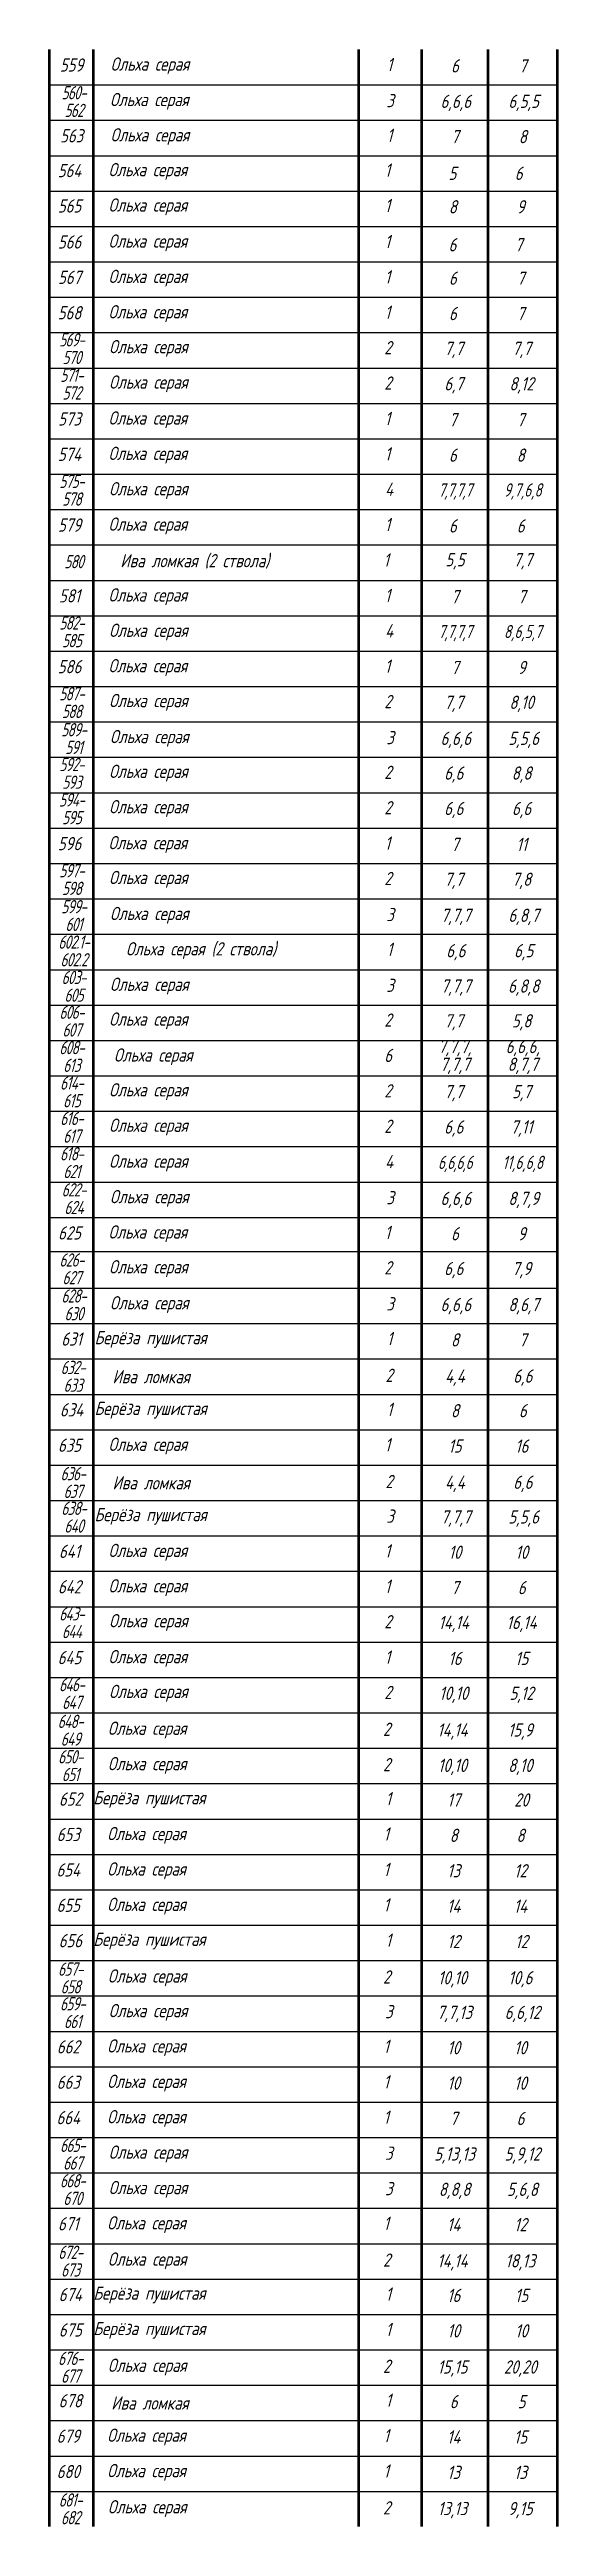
# Model space of a CAD drawing. Header units: metres. Extents: x 23128 to 34628, y -678634 to 13070.
# Drawn here: x 23128 to 34628, y -266685 to -210693 of the extents above; entities that cross this region are included whole.
import ezdxf

# ---------------------------------------------------------------- set-up
doc = ezdxf.new("R2010")
doc.units = ezdxf.units.M
for name, color, linetype, lineweight in [('Лиственные', 160, 'Continuous', 30), ('ТАБЛИЦА 50', 51, 'Continuous', 50), ('текст 300', 7, 'Continuous', 30)]:
    doc.layers.add(name, color=color, linetype=linetype, lineweight=lineweight)
doc.layers.add('ТАБЛИЦА', color=18, linetype='Continuous', true_color=0x000000)
doc.styles.add('NF_VGP_3.0', font='cs_gost2304.shx', dxfattribs={"oblique": 15, "height": 300})

msp = doc.modelspace()

# ---------------------------------------------------------------- texts
at = {"layer": 'Лиственные', "lineweight": 30, "transparency": 33554687, "char_height": 300, "attachment_point": 5, "style": 'NF_VGP_3.0'}
for s, insert, width in [('Ольха серая', (25402, -211062), 6349.98), ('Ольха серая', (25389, -211864), 6349.98), ('Ольха серая', (25402, -212662), 6349.98), ('Ольха серая', (25355, -213448), 6349.98), ('Ольха серая', (25355, -214248), 6349.98), ('Ольха серая', (25355, -215062), 6349.98), ('Ольха серая', (25355, -215862), 6349.98), ('Ольха серая', (25355, -216662), 6349.98), ('Ольха серая', (25369, -217450), 6349.98), ('Ольха серая', (25369, -218250), 6349.98), ('Ольха серая', (25355, -219062), 6349.98), ('Ольха серая', (25355, -219862), 6349.98), ('Ольха серая', (25369, -220662), 6349.98), ('Ольха серая', (25355, -221462), 6349.98), ('Ива ломкая (2 ствола)', (26417, -222262), 6349.98), ('Ольха серая', (25355, -223062), 6349.98), ('Ольха серая', (25369, -223862), 6349.98), ('Ольха серая', (25355, -224662), 6349.98), ('Ольха серая', (25369, -225450), 6349.98), ('Ольха серая', (25389, -226264), 6349.98), ('Ольха серая', (25369, -227050), 6349.98), ('Ольха серая', (25369, -227850), 6349.98), ('Ольха серая', (25355, -228662), 6349.98), ('Ольха серая', (25369, -229450), 6349.98), ('Ольха серая', (25389, -230264), 6349.98), ('Ольха серая (2 ствола)', (26560, -231062), 6349.98), ('Ольха серая', (25389, -231864), 6349.98), ('Ольха серая', (25369, -232650), 6349.98), ('Ольха серая', (25479, -233462), 6349.98), ('Ольха серая', (25369, -234250), 6349.98), ('Ольха серая', (25369, -235050), 6349.98), ('Ольха серая', (25369, -235862), 6349.98), ('Ольха серая', (25389, -236664), 6349.98), ('Ольха серая', (25355, -237462), 6349.98), ('Ольха серая', (25369, -238250), 6349.98), ('Ольха серая', (25389, -239064), 6349.98), ('\\pxqj;Берёза пушистая', (26017, -239851), 3736), ('Ива ломкая', (25430, -240693), 6349.98), ('\\pxqj;Берёза пушистая', (26017, -241451), 3736), ('Ольха серая', (25355, -242262), 6349.98), ('Ива ломкая', (25430, -243093), 6349.98), ('\\pxqj;Берёза пушистая', (26017, -243851), 3736), ('Ольха серая', (25355, -244662), 6349.98), ('Ольха серая', (25355, -245462), 6349.98), ('Ольха серая', (25369, -246250), 6349.98), ('Ольха серая', (25355, -247062), 6349.98), ('Ольха серая', (25369, -247850), 6349.98), ('Ольха серая', (25341, -248681), 6349.98), ('Ольха серая', (25341, -249481), 6349.98), ('\\pxqj;Берёза пушистая', (25989, -250251), 3736), ('Ольха серая', (25326, -251062), 6349.98), ('Ольха серая', (25326, -251862), 6349.98), ('Ольха серая', (25326, -252662), 6349.98), ('\\pxqj;Берёза пушистая', (25989, -253451), 3736), ('Ольха серая', (25341, -254281), 6349.98), ('Ольха серая', (25361, -255064), 6349.98), ('Ольха серая', (25326, -255862), 6349.98), ('Ольха серая', (25326, -256662), 6349.98), ('Ольха серая', (25326, -257462), 6349.98), ('Ольха серая', (25361, -258264), 6349.98), ('Ольха серая', (25361, -259064), 6349.98), ('Ольха серая', (25326, -259862), 6349.98), ('Ольха серая', (25341, -260681), 6349.98), ('\\pxqj;Берёза пушистая', (25989, -261451), 3736), ('\\pxqj;Берёза пушистая', (25989, -262251), 3736), ('Ольха серая', (25341, -263081), 6349.98), ('Ива ломкая', (25402, -263893), 6349.98), ('Ольха серая', (25326, -264662), 6349.98), ('Ольха серая', (25326, -265462), 6349.98), ('Ольха серая', (25341, -266281), 6349.98)]:
    msp.add_mtext(s, dxfattribs=dict(at, insert=insert, width=width))
at = {"layer": 'Лиственные', "color": 5, "char_height": 300, "attachment_point": 1, "style": 'NF_VGP_3.0'}
for s, insert, width in [('1', (30766, -210882), 156.16), ('3', (30753, -211697), 232.3), ('1', (30766, -212482), 156.16), ('1', (30719, -213268), 156.16), ('1', (30719, -214068), 156.16), ('1', (30719, -214882), 156.16), ('1', (30719, -215682), 156.16), ('1', (30719, -216482), 156.16), ('2', (30706, -217282), 243.91), ('2', (30706, -218082), 243.91), ('1', (30719, -218882), 156.16), ('1', (30719, -219682), 156.16), ('4', (30726, -220482), 239.07), ('1', (30719, -221282), 156.16), ('1', (30689, -222082), 156.16), ('1', (30719, -222882), 156.16), ('4', (30726, -223682), 239.07), ('1', (30719, -224482), 156.16), ('2', (30706, -225282), 243.91), ('3', (30753, -226097), 232.3), ('2', (30706, -226882), 243.91), ('2', (30706, -227682), 243.91), ('1', (30719, -228482), 156.16), ('2', (30706, -229282), 243.91), ('3', (30753, -230097), 232.3), ('1', (30766, -230882), 156.16), ('3', (30753, -231697), 232.3), ('2', (30706, -232482), 243.91), ('6', (30706, -233282), 254.5), ('2', (30706, -234082), 243.91), ('2', (30706, -234882), 243.91), ('4', (30726, -235682), 239.07), ('3', (30753, -236497), 232.3), ('1', (30719, -237282), 156.16), ('2', (30706, -238082), 243.91), ('3', (30753, -238897), 232.3), ('1', (30766, -239682), 156.16), ('2', (30734, -240513), 243.91), ('1', (30766, -241282), 156.16), ('1', (30719, -242082), 156.16), ('2', (30734, -242913), 243.91), ('3', (30753, -243697), 232.3), ('1', (30719, -244482), 156.16), ('1', (30719, -245282), 156.16), ('2', (30706, -246082), 243.91), ('1', (30719, -246882), 156.16), ('2', (30706, -247682), 243.91), ('2', (30678, -248513), 243.91), ('2', (30678, -249313), 243.91), ('1', (30738, -250082), 156.16), ('1', (30690, -250882), 156.16), ('1', (30690, -251682), 156.16), ('1', (30690, -252482), 156.16), ('1', (30738, -253282), 156.16), ('2', (30678, -254113), 243.91), ('3', (30725, -254897), 232.3), ('1', (30690, -255682), 156.16), ('1', (30690, -256482), 156.16), ('1', (30690, -257282), 156.16), ('3', (30725, -258097), 232.3), ('3', (30725, -258897), 232.3), ('1', (30690, -259682), 156.16), ('2', (30678, -260513), 243.91), ('1', (30738, -261282), 156.16), ('1', (30738, -262082), 156.16), ('2', (30678, -262913), 243.91), ('1', (30738, -263682), 156.16), ('1', (30690, -264482), 156.16), ('1', (30690, -265282), 156.16), ('2', (30678, -266113), 243.91)]:
    msp.add_mtext(s, dxfattribs=dict(at, insert=insert, width=width))
at = {"layer": 'текст 300', "color": 7, "transparency": 33554687, "char_height": 300, "width": 1000, "attachment_point": 5, "style": 'NF_VGP_3.0'}
for s, insert in [('{\\C256;559}', (23628, -211043)), ('{\\C256;563}', (23628, -212643)), ('{\\C256;564}', (23581, -213429)), ('{\\C256;565}', (23581, -214229)), ('{\\C256;566}', (23581, -215043)), ('{\\C256;567}', (23581, -215843)), ('{\\C256;568}', (23581, -216643)), ('{\\C256;573}', (23581, -219043)), ('{\\C256;574}', (23581, -219843)), ('{\\C256;579}', (23581, -221443)), ('{\\C256;581}', (23581, -223043)), ('{\\C256;586}', (23581, -224643)), ('{\\C256;596}', (23581, -228643)), ('{\\C256;625}', (23581, -237443)), ('{\\C256;631}', (23628, -239843)), ('{\\C256;634}', (23628, -241443)), ('{\\C256;635}', (23581, -242243)), ('{\\C256;641}', (23581, -244643)), ('{\\C256;642}', (23581, -245443)), ('{\\C256;645}', (23581, -247043)), ('{\\C256;652}', (23600, -250243)), ('{\\C256;653}', (23553, -251043)), ('{\\C256;654}', (23553, -251843)), ('{\\C256;655}', (23553, -252643)), ('{\\C256;656}', (23600, -253443)), ('{\\C256;662}', (23553, -255843)), ('{\\C256;663}', (23553, -256643)), ('{\\C256;664}', (23553, -257443)), ('{\\C256;671}', (23553, -259843)), ('{\\C256;674}', (23600, -261443)), ('{\\C256;675}', (23600, -262243)), ('{\\C256;678}', (23600, -263843)), ('{\\C256;679}', (23553, -264643)), ('{\\C256;680}', (23553, -265443))]:
    msp.add_mtext(s, dxfattribs=dict(at, insert=insert))
at = {"layer": 'текст 300', "transparency": 33554687, "char_height": 300, "attachment_point": 5, "style": 'NF_VGP_3.0'}
for s, insert, width in [('6', (32306, -211062), 1500), ('7', (33842, -211062), 1572.46), ('6,6,6', (32325, -211899), 1500), ('6,5,5', (33861, -211899), 1572.46), ('7', (32306, -212662), 1500), ('8', (33842, -212662), 1572.46), ('5', (32249, -213491), 1427.54), ('6', (33749, -213491), 1427.54), ('8', (32258, -214248), 1500), ('9', (33794, -214248), 1572.46), ('6', (32249, -215106), 1427.54), ('7', (33749, -215106), 1427.54), ('6', (32258, -215862), 1500), ('7', (33794, -215862), 1572.46), ('6', (32258, -216662), 1500), ('7', (33794, -216662), 1572.46), ('7,7', (32278, -217484), 1500), ('7,7', (33814, -217484), 1572.46), ('6,7', (32278, -218284), 1500), ('8,12', (33814, -218284), 1572.46), ('7', (32258, -219062), 1500), ('7', (33794, -219062), 1572.46), ('6', (32258, -219862), 1500), ('8', (33794, -219862), 1572.46), ('{\\W0.9;\\T0.9;7,7,7,7}', (32306, -220684), 1500), ('{\\W0.9;9,7,6,8}', (33842, -220684), 1572.46), ('6', (32258, -221462), 1500), ('6', (33794, -221462), 1572.46), ('5,5', (32306, -222262), 1500), ('7,7', (33842, -222262), 1572.46), ('7', (32306, -223062), 1500), ('7', (33818, -223062), 1620), ('{\\W0.9;\\T0.9;7,7,7,7}', (32306, -223884), 1500), ('{\\W0.9;8,6,5,7}', (33842, -223884), 1572.46), ('7', (32306, -224662), 1500), ('9', (33818, -224662), 1620), ('7,7', (32278, -225484), 1500), ('8,10', (33814, -225484), 1572.46), ('6,6,6', (32325, -226299), 1500), ('5,5,6', (33861, -226299), 1572.46), ('6,6', (32278, -227084), 1500), ('8,8', (33814, -227084), 1572.46), ('6,6', (32278, -227884), 1500), ('6,6', (33814, -227884), 1572.46), ('7', (32306, -228662), 1500), ('11', (33818, -228662), 1620), ('7,7', (32278, -229484), 1500), ('7,8', (33814, -229484), 1572.46), ('7,7,7', (32325, -230299), 1500), ('6,8,7', (33861, -230299), 1572.46), ('6,6', (32325, -231099), 1500), ('6,5', (33861, -231099), 1572.46), ('7,7,7', (32325, -231899), 1500), ('6,8,8', (33861, -231899), 1572.46), ('7,7', (32278, -232684), 1500), ('5,8', (33814, -232684), 1572.46), ('7,7', (32278, -234284), 1500), ('5,7', (33814, -234284), 1572.46), ('6,6', (32278, -235084), 1500), ('7,11', (33814, -235084), 1572.46), ('{\\W0.9;\\T0.9;6,6,6,6}', (32306, -235884), 1500), ('{\\W0.9;11,6,6,8}', (33842, -235884), 1572.46), ('6,6,6', (32325, -236699), 1500), ('8,7,9', (33861, -236699), 1572.46), ('6', (32306, -237462), 1500), ('9', (33818, -237462), 1620), ('6,6', (32278, -238284), 1500), ('7,9', (33814, -238284), 1572.46), ('6,6,6', (32325, -239099), 1500), ('8,6,7', (33861, -239099), 1572.46), ('8', (32306, -239862), 1500), ('7', (33842, -239862), 1572.46), ('4,4', (32306, -240715), 1500), ('6,6', (33842, -240715), 1572.46), ('8', (32306, -241462), 1500), ('6', (33842, -241462), 1572.46), ('15', (32306, -242262), 1500), ('16', (33818, -242262), 1620), ('4,4', (32306, -243115), 1500), ('6,6', (33842, -243115), 1572.46), ('7,7,7', (32325, -243899), 1500), ('5,5,6', (33861, -243899), 1572.46), ('10', (32306, -244662), 1500), ('10', (33818, -244662), 1620), ('7', (32306, -245462), 1500), ('6', (33818, -245462), 1620), ('14,14', (32278, -246284), 1500), ('16,14', (33814, -246284), 1572.46), ('16', (32306, -247062), 1500), ('15', (33818, -247062), 1620), ('10,10', (32278, -247884), 1500), ('5,12', (33814, -247884), 1572.46), ('14,14', (32250, -248715), 1500), ('15,9', (33786, -248715), 1572.46), ('10,10', (32250, -249515), 1500), ('8,10', (33786, -249515), 1572.46), ('17', (32278, -250262), 1500), ('20', (33814, -250262), 1572.46), ('8', (32278, -251062), 1500), ('8', (33790, -251062), 1620), ('13', (32278, -251862), 1500), ('12', (33790, -251862), 1620), ('14', (32278, -252662), 1500), ('14', (33790, -252662), 1620), ('12', (32278, -253462), 1500), ('12', (33814, -253462), 1572.46), ('10,10', (32250, -254315), 1500), ('10,6', (33786, -254315), 1572.46), ('7,7,13', (32297, -255099), 1500), ('6,6,12', (33833, -255099), 1572.46), ('10', (32278, -255862), 1500), ('10', (33790, -255862), 1620), ('10', (32278, -256662), 1500), ('10', (33790, -256662), 1620), ('7', (32278, -257462), 1500), ('6', (33790, -257462), 1620), ('5,13,13', (32297, -258299), 1500), ('5,9,12', (33833, -258299), 1572.46), ('8,8,8', (32297, -259099), 1500), ('5,6,8', (33833, -259099), 1572.46), ('14', (32278, -259862), 1500), ('12', (33790, -259862), 1620), ('14,14', (32250, -260715), 1500), ('18,13', (33786, -260715), 1572.46), ('16', (32278, -261462), 1500), ('15', (33814, -261462), 1572.46), ('10', (32278, -262262), 1500), ('10', (33814, -262262), 1572.46), ('15,15', (32250, -263115), 1500), ('20,20', (33786, -263115), 1572.46), ('6', (32278, -263862), 1500), ('5', (33814, -263862), 1572.46), ('14', (32278, -264662), 1500), ('15', (33790, -264662), 1620), ('13', (32278, -265462), 1500), ('13', (33790, -265462), 1620), ('13,13', (32250, -266315), 1500), ('9,15', (33786, -266315), 1572.46)]:
    msp.add_mtext(s, dxfattribs=dict(at, insert=insert, width=width))
at = {"layer": 'текст 300', "color": 7, "transparency": 33554687, "char_height": 300, "width": 904.92, "attachment_point": 5, "line_spacing_factor": 0.8, "style": 'NF_VGP_3.0'}
for s, insert in [('{\\W0.9;\\T0.9;\\C256;560-\\P562}', (23676, -211869)), ('{\\W0.9;\\T0.9;\\C256;569-\\P570}', (23628, -217455)), ('{\\W0.9;\\T0.9;\\C256;571-\\P572}', (23628, -218255)), ('{\\W0.9;\\T0.9;\\C256;575-\\P578}', (23628, -220655)), ('{\\W0.9;\\T0.9;\\C256;580}', (23676, -222269)), ('{\\W0.9;\\T0.9;\\C256;582-\\P585}', (23628, -223855)), ('{\\W0.9;\\T0.9;\\C256;587-\\P588}', (23628, -225455)), ('{\\W0.9;\\T0.9;\\C256;589-\\P591}', (23676, -226269)), ('{\\W0.9;\\T0.9;\\C256;592-\\P593}', (23628, -227055)), ('{\\W0.9;\\T0.9;\\C256;594-\\P595}', (23628, -227855)), ('{\\W0.9;\\T0.9;\\C256;597-\\P598}', (23628, -229455)), ('{\\W0.9;\\T0.9;\\C256;599-\\P601}', (23676, -230269)), ('{\\W0.9;\\T0.9;\\C256;602.1-\\P602.2}', (23676, -231069)), ('{\\W0.9;\\T0.9;\\C256;603-\\P605}', (23676, -231869)), ('{\\W0.9;\\T0.9;\\C256;606-\\P607}', (23628, -232655)), ('{\\W0.9;\\T0.9;\\C256;608-\\P613}', (23628, -233455)), ('{\\W0.9;\\T0.9;\\C256;614-\\P615}', (23628, -234255)), ('{\\W0.9;\\T0.9;\\C256;616-\\P617}', (23628, -235055)), ('{\\W0.9;\\T0.9;\\C256;618-\\P621}', (23628, -235855)), ('{\\W0.9;\\T0.9;\\C256;622-\\P624}', (23676, -236669)), ('{\\W0.9;\\T0.9;\\C256;626-\\P627}', (23628, -238255)), ('{\\W0.9;\\T0.9;\\C256;628-\\P630}', (23676, -239069)), ('{\\W0.9;\\T0.9;\\C256;632-\\P633}', (23656, -240686)), ('{\\W0.9;\\T0.9;\\C256;636-\\P637}', (23656, -243086)), ('{\\W0.9;\\T0.9;\\C256;638-\\P640}', (23676, -243869)), ('{\\W0.9;\\T0.9;\\C256;643-\\P644}', (23628, -246255)), ('{\\W0.9;\\T0.9;\\C256;646-\\P647}', (23628, -247855)), ('{\\W0.9;\\T0.9;\\C256;648-\\P649}', (23600, -248686)), ('{\\W0.9;\\T0.9;\\C256;650-\\P651}', (23600, -249486)), ('{\\W0.9;\\T0.9;\\C256;657-\\P658}', (23600, -254286)), ('{\\W0.9;\\T0.9;\\C256;659-\\P661}', (23648, -255069)), ('{\\W0.9;\\T0.9;\\C256;665-\\P667}', (23648, -258269)), ('{\\W0.9;\\T0.9;\\C256;668-\\P670}', (23648, -259069)), ('{\\W0.9;\\T0.9;\\C256;672-\\P673}', (23600, -260686)), ('{\\W0.9;\\T0.9;\\C256;676-\\P677}', (23600, -263086)), ('{\\W0.9;\\T0.9;\\C256;681-\\P682}', (23600, -266286))]:
    msp.add_mtext(s, dxfattribs=dict(at, insert=insert))
at = {"layer": 'текст 300', "transparency": 33554687, "char_height": 300, "attachment_point": 5, "line_spacing_factor": 0.8, "style": 'NF_VGP_3.0'}
for s, insert, width in [('7,7,7,\\P7,7,7', (32306, -233466), 1500), ('6,6,6,\\P8,7,7', (33842, -233466), 1572.46)]:
    msp.add_mtext(s, dxfattribs=dict(at, insert=insert, width=width))

# ---------------------------------------------------------------- linework, layer by layer
at = {"layer": 'ТАБЛИЦА', "color": 0, "transparency": 33554687}
for points in [[(23128, -211493), (34628, -211493)], [(23128, -212293), (34628, -212293)], [(23128, -213093), (34628, -213093)], [(23128, -213893), (34628, -213893)], [(23128, -214693), (34628, -214693)], [(23128, -215493), (34628, -215493)], [(23128, -216293), (34628, -216293)], [(23128, -217093), (34628, -217093)], [(23128, -217893), (34628, -217893)], [(23128, -218693), (34628, -218693)], [(23128, -219493), (34628, -219493)], [(23128, -220293), (34628, -220293)], [(23128, -221093), (34628, -221093)], [(23128, -221893), (34628, -221893)], [(23128, -222693), (34628, -222693)], [(23128, -223493), (34628, -223493)], [(23128, -224293), (34628, -224293)], [(23128, -225093), (34628, -225093)], [(23128, -225893), (34628, -225893)], [(23128, -226693), (34628, -226693)], [(23128, -227493), (34628, -227493)], [(23128, -228293), (34628, -228293)], [(23128, -229093), (34628, -229093)], [(23128, -229893), (34628, -229893)], [(23128, -230693), (34628, -230693)], [(23128, -231493), (34628, -231493)], [(23128, -232293), (34628, -232293)], [(23128, -233093), (34628, -233093)], [(23128, -233893), (34628, -233893)], [(23128, -234693), (34628, -234693)], [(23128, -235493), (34628, -235493)], [(23128, -236293), (34628, -236293)], [(23128, -237093), (34628, -237093)], [(23128, -237862), (34628, -237862)], [(23128, -238693), (34628, -238693)], [(23128, -239493), (34628, -239493)], [(23128, -240293), (34628, -240293)], [(23128, -241093), (34628, -241093)], [(23128, -241893), (34628, -241893)], [(23128, -242693), (34628, -242693)], [(23128, -243493), (34628, -243493)], [(23128, -244293), (34628, -244293)], [(23128, -245093), (34628, -245093)], [(23128, -245893), (34628, -245893)], [(23128, -246693), (34628, -246693)], [(23128, -247493), (34628, -247493)], [(23128, -248293), (34628, -248293)], [(23128, -249093), (34628, -249093)], [(23128, -249893), (34628, -249893)], [(23128, -250693), (34628, -250693)], [(23128, -251493), (34628, -251493)], [(23128, -252293), (34628, -252293)], [(23128, -253093), (34628, -253093)], [(23128, -253893), (34628, -253893)], [(23128, -254693), (34628, -254693)], [(23128, -255493), (34628, -255493)], [(23128, -256293), (34628, -256293)], [(23128, -257093), (34628, -257093)], [(23128, -257893), (34628, -257893)], [(23128, -258693), (34628, -258693)], [(23128, -259493), (34628, -259493)], [(23128, -260293), (34628, -260293)], [(23128, -261093), (34628, -261093)], [(23128, -261893), (34628, -261893)], [(23128, -262693), (34628, -262693)], [(23128, -263493), (34628, -263493)], [(23128, -264293), (34628, -264293)], [(23128, -265093), (34628, -265093)], [(23128, -265893), (34628, -265893)]]:
    msp.add_lwpolyline(points, dxfattribs=at)
at = {"layer": 'ТАБЛИЦА 50', "color": 7, "transparency": 33554687}
for points in [[(23128, -266683), (23128, -210693)], [(24128, -266683), (24128, -210693)], [(30128, -266684), (30128, -210693)], [(30128, -266684), (30128, -210693)], [(31556, -266684), (31556, -210693)], [(31556, -266684), (31556, -210693)], [(33056, -266685), (33056, -210693)], [(33056, -266685), (33056, -210693)], [(34628, -266685), (34628, -210693)]]:
    msp.add_lwpolyline(points, dxfattribs=at)

msp.set_redraw_order([(e.dxf.handle, doc.entitydb.next_handle()) for e in msp.query("TEXT MTEXT ATTDEF DIMENSION ARC_DIMENSION")])  # texts and dimensions are drawn at this point

doc.saveas('drawing.dxf')
